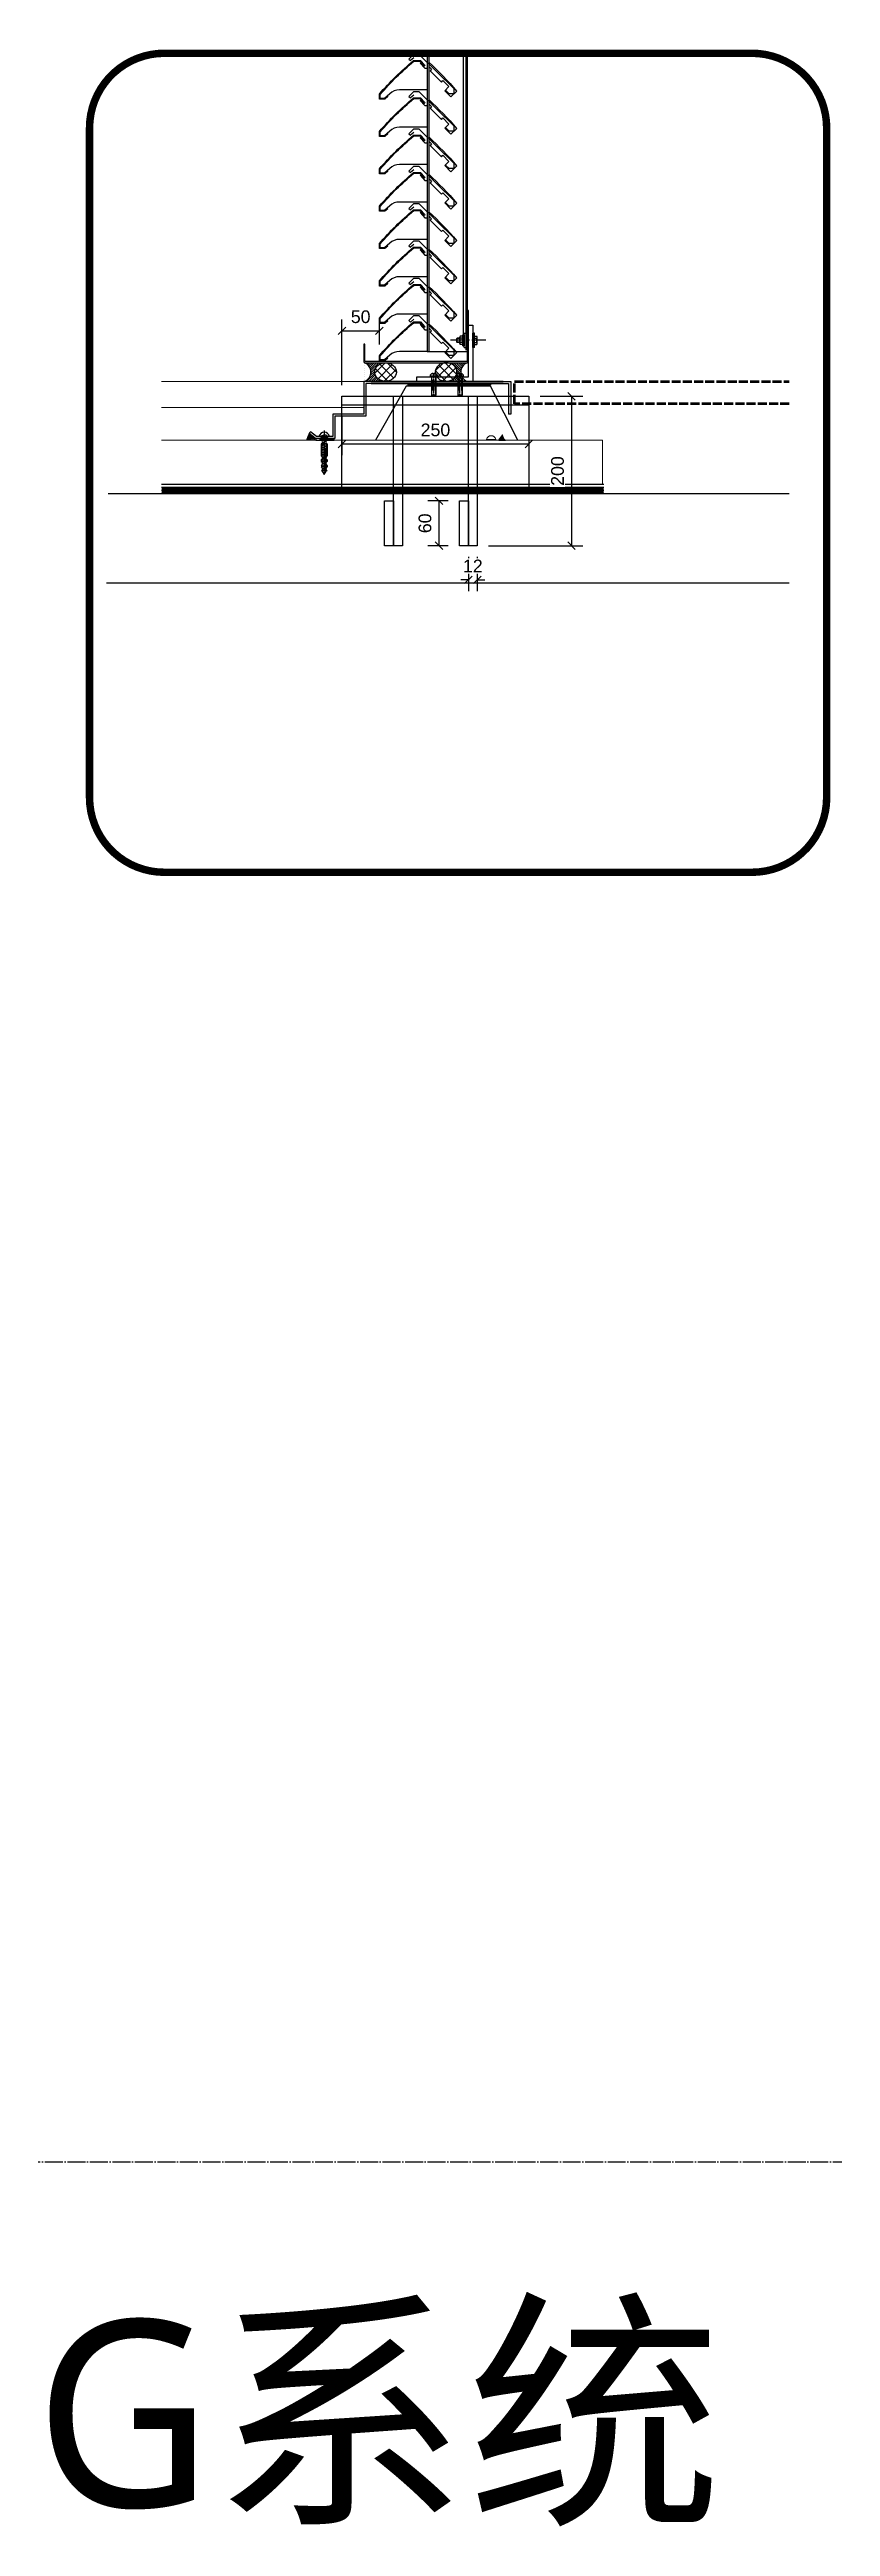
# Model space of a CAD drawing. Header units: millimetres. Extents: x 0 to 119933, y -45162 to 41221.
# Drawn here: x 46240 to 47284, y -488 to 2827 of the extents above; entities that cross this region are included whole.
import ezdxf

# ---------------------------------------------------------------- set-up
doc = ezdxf.new("R2010")
doc.units = ezdxf.units.MM
for name, pattern in [('ACAD_ISO02W100', [15, 12, -3]), ('ACAD_ISO04W100', [30, 24, -3, 0, -3]), ('CENTER', [2, 1.25, -0.25, 0.25, -0.25]), ('CENTER2', [28.575, 19.05, -3.175, 3.175, -3.175]), ('DASHED2', [9.525, 6.35, -3.175]), ('HIDDEN', [0.375, 0.25, -0.125]), ('HIDDENX2', [0.75, 0.5, -0.25]), ('LT-SOLID', [0])]:
    doc.linetypes.add(name, pattern=pattern)
doc.layers.get('DEFPOINTS').update_dxf_attribs({"color": 166})
for name, color, linetype in [('0BJECT', 7, 'Continuous'), ('5', 7, 'LT-SOLID'), ('A-Waterproof', 4, 'Continuous'), ('CEN', 3, 'ACAD_ISO04W100'), ('CW', 4, 'Continuous'), ('F-Insul', 8, 'Continuous'), ('F-Misc', 8, 'Continuous'), ('F-steel', 3, 'Continuous'), ('F_CNTR', 1, 'ACAD_ISO04W100'), ('F_CONC', 7, 'Continuous'), ('F_DASH', 8, 'ACAD_ISO02W100'), ('F_STEL', 3, 'Continuous'), ('GASK', 8, 'Continuous'), ('LOUVRE', 4, 'LT-SOLID'), ('POCHET', 8, 'Continuous'), ('TEXT', 7, 'Continuous'), ('中心线', 1, 'CENTER2'), ('虚线', 8, 'HIDDEN'), ('螺栓钉类', 241, 'Continuous')]:
    doc.layers.add(name, color=color, linetype=linetype)
for name, color, linetype, lineweight in [('1', 3, 'Continuous', 15), ('_EDO-CONCRETE-VIEW', 54, 'Continuous', 18), ('RFR-WATERPROOFING-HATCH', 250, 'Continuous', 5), ('RFR-WATERPROOFING-JOINT BACKING', 250, 'Continuous', 5), ('RFR-WATERPROOFING-SILICONE', 250, 'Continuous', 5)]:
    doc.layers.add(name, color=color, linetype=linetype, lineweight=lineweight)
doc.styles.add('Arial', font='arial.ttf')
doc.styles.get("Standard").update_dxf_attribs({"font": 'arial.ttf'})
doc.dimstyles.new('10x of Arup4', dxfattribs={"dimscale": 10, "dimtxt": 1.7, "dimasz": 1, "dimexe": 1.5, "dimexo": 1.5, "dimgap": 1, "dimtad": 1, "dimdec": 1, "dimdsep": 46, "dimtxsty": 'Arial', "dimblk": 'OBLIQUE', "dimcen": 0, "dimclrd": 1, "dimclre": 1, "dimclrt": 7, "dimadec": 0, "dimazin": 0, "dimtfac": 1, "dimtdec": 1, "dimtix": 1, "dimtofl": 0, "dimtmove": 2, "dimatfit": 3, "dimfxl": 5, "dimtfill": 1, "dimtolj": 1, "dimtzin": 0, "dimlwd": -1, "dimlwe": -1, "dimarcsym": 0})

msp = doc.modelspace()

# ---------------------------------------------------------------- texts
at = {"insert": (46220.02, -211.82), "char_height": 250, "attachment_point": 1}
msp.add_mtext_dynamic_manual_height_columns('{\\fMicrosoft YaHei|b0|i0|c134|p34;G系统}', width=1365.5746, gutter_width=1250, heights=[0], dxfattribs=at)

# ---------------------------------------------------------------- blocks, each defined once
blk = doc.blocks.new('2ulsh-blade')
at = {"layer": 'LOUVRE', "linetype": 'LT-SOLID'}
for p, q in [((-36.1, 1.6), (10.7, 47.6)), ((10.7, 47.6), (18.3, 47.5)), ((18.1, 43), (22.4, 39.4)), ((18.3, 47.5), (24.4, 41.4)), ((24.4, 41.4), (22.4, 39.4)), ((-36.1, -0.1), (-36.1, 1.6)), ((-29.1, 4.4), (-21, 12.5)), ((-23.5, -1.3), (-29.1, 4.4)), ((-19.1, 10.6), (-21, 12.5)), ((-3.9, 25.8), (-19.1, 10.6)), ((-5.8, 27.7), (-2, 31.5)), ((-5.8, 27.7), (-3.9, 25.8)), ((-31.6, -9.4), (-39.4, -1.6)), ((-36.1, -4.9), (-36.1, -0.1)), ((-28.8, -4.9), (-36.1, -4.9)), ((-23.5, -1.3), (-31.6, -9.4)), ((-24.8, -0.9), (-28.8, -4.9))]:
    blk.add_line(p, q, dxfattribs=at)
at = {"layer": 'LOUVRE', "color": 3}
for p, q in [((9, 39.5), (3.6, 33.6)), ((9.4, 38.5), (4.3, 32.9)), ((8.8, 36.3), (5.1, 32.2)), ((8.1, 37), (8.8, 36.3)), ((18.4, 39.5), (9, 39.5)), ((18, 38.5), (9.4, 38.5)), ((53.5, -8.2), (52.8, -8.9)), ((52.8, -8.9), (56.6, -12.4)), ((53.5, -8.2), (57, -11.4)), ((56.6, -12.4), (64, -12.4)), ((57, -11.4), (63, -11.4)), ((63, -11.4), (63, -6)), ((64, -12.4), (64, -5.6))]:
    blk.add_line(p, q, dxfattribs=at)
at = {"layer": 'LOUVRE'}
blk.add_lwpolyline([(18, 38.5), (9.4, 38.5), (8.1, 37), (9.3, 35.9), (3, 29), (0, 29), (0, 0), (37.2, 0, -0.188699), (50.1, -5), (57, -11.4), (63, -11.4), (63, -6)], format="xyb", dxfattribs=at)
at = {"layer": 'LOUVRE', "linetype": 'LT-SOLID'}
blk.add_arc((266.3, -259.6), 400, 132.1278, 139.8376, dxfattribs=at)
at = {"layer": 'LOUVRE', "color": 3}
for centre, radius, start, end in [((4.3, 32.9), 1, 138, 228), ((-239.9, -267.3), 400, 40.7827, 49.8574), ((-239.9, -267.3), 401, 40.7296, 49.9097), ((4.3, 32.9), 1, 228, 318)]:
    blk.add_arc(centre, radius, start, end, dxfattribs=at)
at = {"layer": 'LOUVRE'}
blk.add_arc((-239.9, -267.3), 400, 40.7827, 49.8574, dxfattribs=at)
blk = doc.blocks.new('*U294')
at = {"layer": 'GASK'}
blk.add_lwpolyline([(0, -2), (0, 0), (-24.6, 0), (-24.6, -2)], close=True, dxfattribs=at)
for points in [[(0, -2), (-24.6, 0)], [(-24.6, -2), (0, 0)]]:
    blk.add_lwpolyline(points, dxfattribs=at)
blk = doc.blocks.new('塑料胀栓1')
for p, q in [((6.8, 12), (11.3, 14.6)), ((11.2, 9.4), (6.8, 12)), ((11.7, 15.8), (11.7, 14.8)), ((11.7, 12.7), (11.7, 11.3)), ((11.7, 8.1), (11.7, 9.4))]:
    blk.add_line(p, q)
at = {"layer": '0BJECT'}
for p, q in [((42.6, 12.7), (11.7, 12.7)), ((42.6, 11.3), (11.7, 11.3)), ((19.1, 15.9), (17.1, 15.9)), ((19.1, 8.1), (17.1, 8.1)), ((26.5, 15.9), (24.5, 15.9)), ((26.5, 8), (24.5, 8)), ((48, 16), (31.9, 16)), ((48, 8), (31.9, 8)), ((42.6, 12.7), (42.6, 11.3)), ((48, 16), (48, 8))]:
    blk.add_line(p, q, dxfattribs=at)
for centre, start, end in [((14.4, 17.8), 215.6634, 325.2508), ((14.4, 6.2), 34.7492, 144.3366), ((21.8, 17.8), 215.6634, 325.2508), ((21.8, 6.1), 34.7492, 144.3366), ((29.2, 17.9), 215.6634, 325.2508), ((29.2, 6.1), 34.7492, 144.3366)]:
    blk.add_arc(centre, 3.31, start, end, dxfattribs=at)
at = {"layer": '1', "color": 2, "linetype": 'Continuous'}
for p, q in [((11.3, 14.6), (8.9, 10.5)), ((9, 10.4), (8.9, 10.5)), ((11.6, 14.8), (9, 10.4)), ((9.2, 10.4), (9, 10.4)), ((11.7, 14.8), (9.2, 10.4)), ((9.4, 10.5), (9.2, 10.4)), ((11.8, 14.6), (9.4, 10.5)), ((14.2, 14.6), (11.2, 9.4)), ((11.4, 9.3), (11.2, 9.4)), ((11.6, 14.8), (11.3, 14.6)), ((14.6, 14.8), (11.4, 9.3)), ((11.5, 9.3), (11.4, 9.3)), ((14.7, 14.8), (11.5, 9.3)), ((11.8, 9.4), (11.5, 9.3)), ((11.7, 14.8), (11.6, 14.8)), ((11.6, 14.6), (11.6, 14.6)), ((11.8, 14.6), (11.7, 14.8)), ((14.8, 14.6), (11.8, 9.4)), ((14.2, 14.6), (11.8, 14.6)), ((14.4, 9.4), (11.8, 9.4)), ((14.6, 14.8), (14.2, 14.6)), ((17.2, 14.6), (14.3, 9.6)), ((17.6, 14.8), (14.4, 9.3)), ((14.6, 9.3), (14.4, 9.4)), ((17.7, 14.8), (14.5, 9.3)), ((14.7, 14.8), (14.6, 14.8)), ((17.2, 14.6), (14.6, 14.6)), ((14.7, 9.3), (14.6, 9.3)), ((14.8, 14.6), (14.7, 14.8)), ((15, 9.4), (14.7, 9.3)), ((17.8, 14.6), (14.8, 9.4)), ((17.4, 9.4), (14.8, 9.4)), ((17.6, 14.8), (17.2, 14.6)), ((20.4, 14.6), (17.4, 9.4)), ((17.6, 9.3), (17.4, 9.4)), ((17.7, 14.8), (17.6, 14.8)), ((20.8, 14.8), (17.6, 9.3)), ((17.7, 9.3), (17.6, 9.3)), ((17.8, 14.6), (17.7, 14.8)), ((20.9, 14.8), (17.7, 9.3)), ((18, 9.4), (17.7, 9.3)), ((20.4, 14.6), (17.8, 14.6)), ((21, 14.6), (18, 9.4)), ((20.6, 9.4), (18, 9.4)), ((20.8, 14.8), (20.4, 14.6)), ((23.6, 14.6), (20.6, 9.4)), ((20.8, 9.3), (20.6, 9.4)), ((24, 14.8), (20.8, 9.3)), ((20.9, 14.8), (20.8, 14.8)), ((20.9, 9.3), (20.8, 9.3)), ((24.1, 14.8), (20.9, 9.3)), ((21, 14.6), (20.9, 14.8)), ((21.2, 9.4), (20.9, 9.3)), ((23.6, 14.6), (21, 14.6)), ((24.2, 14.6), (21.2, 9.4)), ((23.8, 9.4), (21.2, 9.4)), ((24, 14.8), (23.6, 14.6)), ((26.8, 14.6), (23.8, 9.4)), ((24, 9.3), (23.8, 9.4)), ((24.1, 14.8), (24, 14.8)), ((27.2, 14.8), (24, 9.3)), ((24.1, 9.3), (24, 9.3)), ((24.2, 14.6), (24.1, 14.8)), ((27.3, 14.8), (24.1, 9.3)), ((24.4, 9.4), (24.1, 9.3)), ((26.8, 14.6), (24.2, 14.6)), ((27.4, 14.6), (24.4, 9.4)), ((27, 9.4), (24.4, 9.4)), ((27.2, 14.8), (26.8, 14.6)), ((28.3, 11.7), (27, 9.4)), ((27.2, 9.3), (27, 9.4)), ((30, 14.6), (27.1, 9.6)), ((27.3, 14.8), (27.2, 14.8)), ((30.4, 14.8), (27.2, 9.3)), ((27.3, 9.3), (27.2, 9.3)), ((27.4, 14.6), (27.3, 14.8)), ((30.5, 14.8), (27.3, 9.3)), ((27.6, 9.4), (27.3, 9.3)), ((30, 14.6), (27.4, 14.6)), ((30.6, 14.6), (27.6, 9.4)), ((30.2, 9.4), (27.6, 9.4)), ((32.3, 14.6), (29.4, 9.6)), ((32.6, 14.8), (29.5, 9.3)), ((32.7, 14.8), (29.6, 9.3)), ((32.3, 14.6), (29.7, 14.6)), ((32.9, 14.6), (29.9, 9.4)), ((32.5, 9.4), (29.9, 9.4)), ((30.4, 14.8), (30, 14.6)), ((30.4, 9.3), (30.2, 9.4)), ((30.5, 14.8), (30.4, 14.8)), ((30.5, 9.3), (30.4, 9.3)), ((30.6, 14.6), (30.5, 14.8)), ((30.8, 9.4), (30.5, 9.3)), ((32.6, 14.8), (32.3, 14.6)), ((35.5, 14.6), (32.5, 9.4)), ((32.7, 9.3), (32.5, 9.4)), ((32.7, 14.8), (32.6, 14.8)), ((35.8, 14.8), (32.7, 9.3)), ((32.9, 14.6), (32.7, 14.8)), ((32.8, 9.3), (32.7, 9.3)), ((35.9, 14.8), (32.8, 9.3)), ((33.1, 9.4), (32.8, 9.3)), ((35.5, 14.6), (32.9, 14.6)), ((36.1, 14.6), (33.1, 9.4)), ((35.7, 9.4), (33.1, 9.4)), ((35.8, 14.8), (35.5, 14.6)), ((38.7, 14.6), (35.7, 9.4)), ((35.9, 9.3), (35.7, 9.4)), ((35.9, 14.8), (35.8, 14.8)), ((39, 14.8), (35.9, 9.3)), ((36.1, 14.6), (35.9, 14.8)), ((36, 9.3), (35.9, 9.3)), ((39.1, 14.8), (36, 9.3)), ((36.3, 9.4), (36, 9.3)), ((38.7, 14.6), (36.1, 14.6)), ((39.3, 14.6), (36.3, 9.4)), ((38.9, 9.4), (36.3, 9.4)), ((39, 14.8), (38.7, 14.6)), ((41.9, 14.6), (38.9, 9.4)), ((39.1, 9.3), (38.9, 9.4)), ((39.1, 14.8), (39, 14.8)), ((42.2, 14.8), (39.1, 9.3)), ((39.3, 14.6), (39.1, 14.8)), ((39.2, 9.3), (39.1, 9.3)), ((42.3, 14.8), (39.2, 9.3)), ((39.5, 9.4), (39.2, 9.3)), ((41.9, 14.6), (39.3, 14.6)), ((42.5, 14.6), (39.5, 9.4)), ((42.1, 9.4), (39.5, 9.4)), ((42.2, 14.8), (41.9, 14.6)), ((43.4, 11.7), (42.1, 9.4)), ((42.3, 9.3), (42.1, 9.4)), ((42.3, 14.8), (42.2, 14.8)), ((45.1, 14.6), (42.2, 9.6)), ((45.4, 14.8), (42.3, 9.3)), ((42.5, 14.6), (42.3, 14.8)), ((42.4, 9.3), (42.3, 9.3)), ((45.5, 14.8), (42.4, 9.3)), ((42.7, 9.4), (42.4, 9.3)), ((45.1, 14.6), (42.5, 14.6)), ((45.7, 14.6), (42.7, 9.4)), ((45.3, 9.4), (42.7, 9.4)), ((45.4, 14.8), (45.1, 14.6)), ((48.3, 14.6), (45.3, 9.4)), ((45.5, 9.3), (45.3, 9.4)), ((45.5, 14.8), (45.4, 14.8)), ((45.7, 14.6), (45.5, 14.8)), ((48.6, 14.8), (45.5, 9.3)), ((45.6, 9.3), (45.5, 9.3)), ((48.7, 14.8), (45.6, 9.3)), ((45.9, 9.4), (45.6, 9.3)), ((48.3, 14.6), (45.7, 14.6)), ((48.9, 14.6), (45.9, 9.4)), ((48.5, 9.4), (45.9, 9.4)), ((48.6, 14.8), (48.3, 14.6)), ((51.5, 14.6), (48.5, 9.4)), ((48.7, 9.3), (48.5, 9.4)), ((48.7, 14.8), (48.6, 14.8)), ((48.9, 14.6), (48.7, 14.8)), ((51.8, 14.8), (48.7, 9.3)), ((48.8, 9.3), (48.7, 9.3)), ((51.9, 14.8), (48.8, 9.3)), ((49.1, 9.4), (48.8, 9.3)), ((51.5, 14.6), (48.9, 14.6)), ((52.1, 14.6), (49.1, 9.4)), ((51.7, 9.4), (49.1, 9.4)), ((51.8, 14.8), (51.5, 14.6)), ((54.7, 14.6), (51.7, 9.4)), ((51.9, 9.3), (51.7, 9.4)), ((51.9, 14.8), (51.8, 14.8)), ((52.1, 14.6), (51.9, 14.8)), ((55, 14.8), (51.9, 9.3)), ((52, 9.3), (51.9, 9.3)), ((55.1, 14.8), (52, 9.3)), ((52.3, 9.4), (52, 9.3)), ((54.7, 14.6), (52.1, 14.6)), ((55.3, 14.6), (52.3, 9.4)), ((54.9, 9.4), (52.3, 9.4)), ((55, 14.8), (54.7, 14.6)), ((56.2, 11.7), (54.9, 9.4)), ((55.1, 9.3), (54.9, 9.4)), ((55.1, 14.8), (55, 14.8)), ((55.3, 14.6), (55.1, 14.8)), ((56.5, 11.9), (55.1, 9.3)), ((55.2, 9.3), (55.1, 9.3)), ((56.6, 11.9), (55.2, 9.3)), ((55.5, 9.4), (55.2, 9.3)), ((56.8, 14.6), (55.3, 14.6)), ((56.7, 11.7), (55.5, 9.4)), ((56.8, 9.4), (55.5, 9.4)), ((56.5, 11.9), (56.2, 11.7)), ((56.6, 11.9), (56.5, 11.9)), ((56.7, 11.7), (56.6, 11.9)), ((56.9, 14.7), (56.9, 9.3))]:
    blk.add_line(p, q, dxfattribs=at)
at = {"layer": '1', "linetype": 'Continuous'}
for p, q in [((57, 16.6), (57, 15.5)), ((57, 16.6), (57.4, 16.6)), ((57, 15.5), (57, 8.5)), ((57, 8.5), (57, 7.3)), ((57, 7.3), (57.4, 7.3)), ((59.9, 12.7), (58.7, 12.7)), ((58.7, 12.7), (58.7, 11.2)), ((59.9, 11.2), (58.7, 11.2))]:
    blk.add_line(p, q, dxfattribs=at)
at = {"layer": '1', "color": 2, "linetype": 'Continuous'}
for centre, start, end in [((56.8, 14.8), 270, 0), ((56.8, 9.2), 0, 90)]:
    blk.add_arc(centre, 0.2, start, end, dxfattribs=at)
at = {"layer": '1', "linetype": 'Continuous'}
for centre, radius, start, end in [((56.3, 13.2), 3.64, 352.7136, 72.3215), ((55.9, 11), 4.04, 292.3465, 2.6185)]:
    blk.add_arc(centre, radius, start, end, dxfattribs=at)
at = {"layer": 'CEN'}
blk.add_line((66, 12), (6.8, 12), dxfattribs=at)
blk = doc.blocks.new('*U295')
at = {"layer": 'GASK'}
blk.add_lwpolyline([(0, -2), (0, 0), (-109.9, 0), (-109.9, -2)], close=True, dxfattribs=at)
for points in [[(0, -2), (-109.9, 0)], [(-109.9, -2), (0, 0)]]:
    blk.add_lwpolyline(points, dxfattribs=at)
blk = doc.blocks.new('*U292')
at = {"layer": '中心线', "color": 1, "linetype": 'CENTER', "ltscale": 2.357948}
blk.add_line((0, 25.9), (0, -5), dxfattribs=at)
at = {"layer": '虚线', "linetype": 'HIDDEN', "ltscale": 0.5}
for p, q in [((-1.9, 0), (-1.9, 25)), ((1.9, 0), (1.9, 25))]:
    blk.add_line(p, q, dxfattribs=at)
at = {"layer": '螺栓钉类', "color": 241, "linetype": 'Continuous'}
for p, q in [((-2.4, 25), (-3, 24.4)), ((3, 24.4), (-3, 24.4)), ((-3, 0), (-3, 24.4)), ((2.4, 25), (-2.4, 25)), ((-0.9, -1), (0.5, 0)), ((0.2, -1), (1.7, 0)), ((2.4, 25), (3, 24.4)), ((3, 0), (3, 24.4))]:
    blk.add_line(p, q, dxfattribs=at)
blk.add_lwpolyline([(4.4, 0), (4.4, -1), (-4.4, -1), (-4.4, 0)], close=True, dxfattribs=at)
blk.add_lwpolyline([(-4.8, -1), (4.8, -1), (4.8, -2.3, -0.207256), (0.7, -4.7), (0.7, -3.4), (-0.7, -3.4), (-0.7, -4.7, -0.207256), (-4.8, -2.3)], format="xyb", close=True, dxfattribs=at)
blk = doc.blocks.new('*U293')
at = {"layer": '中心线', "color": 1, "linetype": 'CENTER', "ltscale": 2.357948}
blk.add_line((0, 25.9), (0, -5), dxfattribs=at)
at = {"layer": '虚线', "linetype": 'HIDDEN', "ltscale": 0.5}
for p, q in [((-1.9, 0), (-1.9, 25)), ((1.9, 0), (1.9, 25))]:
    blk.add_line(p, q, dxfattribs=at)
at = {"layer": '螺栓钉类', "color": 241, "linetype": 'Continuous'}
for p, q in [((-2.4, 25), (-3, 24.4)), ((3, 24.4), (-3, 24.4)), ((-3, 0), (-3, 24.4)), ((2.4, 25), (-2.4, 25)), ((-0.9, -1), (0.5, 0)), ((0.2, -1), (1.7, 0)), ((2.4, 25), (3, 24.4)), ((3, 0), (3, 24.4))]:
    blk.add_line(p, q, dxfattribs=at)
blk.add_lwpolyline([(4.4, 0), (4.4, -1), (-4.4, -1), (-4.4, 0)], close=True, dxfattribs=at)
blk.add_lwpolyline([(-4.8, -1), (4.8, -1), (4.8, -2.3, -0.207256), (0.7, -4.7), (0.7, -3.4), (-0.7, -3.4), (-0.7, -4.7, -0.207256), (-4.8, -2.3)], format="xyb", close=True, dxfattribs=at)
blk = doc.blocks.new('_OBLIQUE')
at = {"color": 0, "linetype": 'ByBlock'}
blk.add_line((-0.5, -0.5), (0.5, 0.5), dxfattribs=at)
blk = doc.blocks.new('*D167')
at = {"color": 1, "linetype": 'Continuous', "transparency": 16777216}
for p, q in [((-125, -27), (-125, -78.8)), ((125, -27), (125, -78.8)), ((-125, -63.8), (125, -63.8))]:
    blk.add_line(p, q, dxfattribs=at)
at = {"layer": 'DEFPOINTS', "color": 0, "transparency": 16777216}
for p in [(-125, -12, 0), (125, -12, 0), (125, -63.8)]:
    blk.add_point(p, dxfattribs=at)
at = {"color": 1, "transparency": 16777216, "xscale": 10, "yscale": 10, "zscale": 10, "rotation": 180}
blk.add_blockref('_OBLIQUE', (-125, -63.8), dxfattribs=at)
at = {"color": 1, "transparency": 16777216, "xscale": 10, "yscale": 10, "zscale": 10}
blk.add_blockref('_OBLIQUE', (125, -63.8), dxfattribs=at)
at = {"color": 7, "transparency": 16777216, "insert": (0, -45.1), "char_height": 17, "attachment_point": 5, "style": 'Arial', "bg_fill": 3, "box_fill_scale": 1.1, "bg_fill_color": 256, "bg_fill_true_color": 13158600, "bg_fill_transparency": 0}
blk.add_mtext('\\A1;250', dxfattribs=at)
blk = doc.blocks.new('*D168')
at = {"color": 1, "linetype": 'Continuous', "transparency": 16777216}
for p, q in [((140, 0), (197, 0)), ((182, 0), (182, -200)), ((71, -200), (197, -200))]:
    blk.add_line(p, q, dxfattribs=at)
at = {"layer": 'DEFPOINTS', "color": 0, "transparency": 16777216}
for p in [(125, 0, 0), (56, -200, 0), (182, -200)]:
    blk.add_point(p, dxfattribs=at)
at = {"color": 1, "transparency": 16777216, "xscale": 10, "yscale": 10, "zscale": 10}
for p, rotation in [((182, 0), 90), ((182, -200), 270)]:
    blk.add_blockref('_OBLIQUE', p, dxfattribs=dict(at, rotation=rotation))
at = {"color": 7, "transparency": 16777216, "insert": (163.3, -100), "char_height": 17, "attachment_point": 5, "rotation": 90, "style": 'Arial', "bg_fill": 3, "box_fill_scale": 1.1, "bg_fill_color": 256, "bg_fill_true_color": 13158600, "bg_fill_transparency": 0}
blk.add_mtext('\\A1;200', dxfattribs=at)
blk = doc.blocks.new('*D169')
at = {"color": 1, "linetype": 'Continuous', "transparency": 16777216}
for p, q in [((17, -140), (-10.3, -140)), ((4.7, -140), (4.7, -200)), ((17, -200), (-10.3, -200))]:
    blk.add_line(p, q, dxfattribs=at)
at = {"layer": 'DEFPOINTS', "color": 0, "transparency": 16777216}
for p in [(32, -140, 0), (32, -200, 0)]:
    blk.add_point(p, dxfattribs=at)
at = {"color": 1, "transparency": 16777216, "xscale": 10, "yscale": 10, "zscale": 10}
for p, rotation in [((4.7, -140), 90), ((4.7, -200), 270)]:
    blk.add_blockref('_OBLIQUE', p, dxfattribs=dict(at, rotation=rotation))
at = {"color": 7, "transparency": 16777216, "insert": (-13.9, -170), "char_height": 17, "attachment_point": 5, "rotation": 90, "style": 'Arial', "bg_fill": 3, "box_fill_scale": 1.1, "bg_fill_color": 256, "bg_fill_true_color": 13158600, "bg_fill_transparency": 0}
blk.add_mtext('\\A1;60', dxfattribs=at)
at = {"layer": 'DEFPOINTS', "color": 0, "transparency": 16777216}
blk.add_point((4.7, -200), dxfattribs=at)
blk = doc.blocks.new('*D170')
at = {"color": 1, "linetype": 'Continuous', "transparency": 16777216}
for p, q in [((44, -215), (44, -260.6)), ((56, -215), (56, -260.6)), ((44, -245.6), (34, -245.6)), ((56, -245.6), (66, -245.6))]:
    blk.add_line(p, q, dxfattribs=at)
at = {"layer": 'DEFPOINTS', "color": 0, "transparency": 16777216}
for p in [(44, -200, 0), (56, -200, 0)]:
    blk.add_point(p, dxfattribs=at)
at = {"color": 1, "transparency": 16777216, "xscale": 10, "yscale": 10, "zscale": 10}
blk.add_blockref('_OBLIQUE', (44, -245.6), dxfattribs=at)
at = {"color": 1, "transparency": 16777216, "xscale": 10, "yscale": 10, "zscale": 10, "rotation": 180}
blk.add_blockref('_OBLIQUE', (56, -245.6), dxfattribs=at)
at = {"color": 7, "transparency": 16777216, "insert": (50, -227.1), "char_height": 17, "attachment_point": 5, "style": 'Arial', "bg_fill": 3, "box_fill_scale": 1.1, "bg_fill_color": 256, "bg_fill_true_color": 13158600, "bg_fill_transparency": 0}
blk.add_mtext('\\A1;12', dxfattribs=at)
at = {"layer": 'DEFPOINTS', "color": 0, "transparency": 16777216}
blk.add_point((56, -245.6), dxfattribs=at)
blk = doc.blocks.new('*U276')
at = {"layer": 'RFR-WATERPROOFING-HATCH'}
h = blk.add_hatch(dxfattribs=at)
h.set_pattern_fill('DOTS', color=256, scale=0.4, style=0)
edge = h.paths.add_edge_path()
edge.add_arc((-13, 1.8), 13.1, 313.0206, 351.9631, ccw=False)
edge.add_line((-4, -7.8), (0.7, -7.8))
edge.add_arc((0.9, -7.4), 0.417, 170.0658, 242.4918, ccw=False)
edge.add_arc((6.7, -8.4), 6.24, 134.9179, 170.0658, ccw=False)
edge.add_arc((2.5, -4.3), 0.417, 62.4918, 134.9179, ccw=False)
edge.add_line((2.7, -3.9), (0, 0))
at = {"layer": 'RFR-WATERPROOFING-JOINT BACKING'}
h = blk.add_hatch(dxfattribs=at)
h.set_pattern_fill('ANSI37', color=256, scale=0.4, style=0)
edge = h.paths.add_edge_path()
edge.add_arc((2.7, -7), 2.01, -19.1629, 9.0923, ccw=False)
edge.add_arc((4.5, -7.7), 0.0995, 270, 340.8371, ccw=False)
edge.add_line((4.5, -7.8), (0.7, -7.8))
edge.add_arc((0.9, -7.4), 0.417, 170.0658, 242.4918, ccw=False)
edge.add_arc((6.7, -8.4), 6.24, 134.9179, 170.0658, ccw=False)
edge.add_arc((2.5, -4.3), 0.417, 62.4918, 134.9179, ccw=False)
edge.add_line((2.7, -3.9), (4.7, -6.7))
edge.add_arc((4.6, -6.7), 0.0995, 9.0923, 34.9837, ccw=False)
at = {"color": 0, "linetype": 'ByBlock', "lineweight": -2}
for points in [[(0, 0, -0.171573), (-4, -7.8), (0.7, -7.8, -0.326976), (0.5, -7.3, -0.154575), (2.3, -4, -0.326976), (2.7, -3.9)], [(4.7, -6.7, -0.123915), (4.6, -7.7, -0.319319), (4.5, -7.8), (0.7, -7.8, -0.326976), (0.5, -7.3, -0.154575), (2.3, -4, -0.326976), (2.7, -3.9), (4.7, -6.7, -0.113455)]]:
    blk.add_lwpolyline(points, format="xyb", close=True, dxfattribs=at)
blk = doc.blocks.new('*D401')
at = {"color": 1, "linetype": 'Continuous', "transparency": 16777216}
for p, q in [((46630.8, 2378), (46630.8, 2465.7)), ((46680.8, 2432.4), (46680.8, 2465.7)), ((46630.8, 2450.7), (46680.8, 2450.7))]:
    blk.add_line(p, q, dxfattribs=at)
at = {"layer": 'DEFPOINTS', "color": 0, "transparency": 16777216}
for p in [(46680.8, 2417.4, 0), (46630.8, 2363, 0)]:
    blk.add_point(p, dxfattribs=at)
at = {"color": 1, "transparency": 16777216, "xscale": 10, "yscale": 10, "zscale": 10, "rotation": 180}
blk.add_blockref('_OBLIQUE', (46630.8, 2450.7), dxfattribs=at)
at = {"color": 1, "transparency": 16777216, "xscale": 10, "yscale": 10, "zscale": 10}
blk.add_blockref('_OBLIQUE', (46680.8, 2450.7), dxfattribs=at)
at = {"color": 7, "transparency": 16777216, "insert": (46655.8, 2469.4), "char_height": 17, "attachment_point": 5, "style": 'Arial', "bg_fill": 3, "box_fill_scale": 1.1, "bg_fill_color": 256, "bg_fill_true_color": 13158600, "bg_fill_transparency": 0}
blk.add_mtext('\\A1;50', dxfattribs=at)
at = {"layer": 'DEFPOINTS', "color": 0, "transparency": 16777216}
blk.add_point((46680.8, 2450.7), dxfattribs=at)
blk = doc.blocks.new('A$C29073de8')
for points in [[(-125, 0), (125, 0), (125, -12), (-125, -12)], [(-56, 0), (-44, 0), (-44, -200), (-56, -200)], [(44, 0), (56, 0), (56, -200), (44, -200)], [(-68, -140), (-56, -140), (-56, -200), (-68, -200)], [(32, -140), (44, -140), (44, -200), (32, -200)]]:
    blk.add_lwpolyline(points, close=True)
dim = blk.add_linear_dim(base=(125, -63.79, -0.03), p1=(-125, -12), p2=(125, -12), dimstyle='10x of Arup4', override={"dimarcsym": 1})
dim.commit()
dim.dimension.update_dxf_attribs({"geometry": '*D167', "text_midpoint": (0, -45.11, -0.03)})
dim = blk.add_linear_dim(base=(4.75, -200, -0.03), p1=(32, -140), p2=(32, -200), angle=90, dimstyle='10x of Arup4', override={"dimarcsym": 1})
dim.commit()
dim.dimension.update_dxf_attribs({"geometry": '*D169', "text_midpoint": (-13.93, -170, -0.03)})
dim = blk.add_linear_dim(base=(181.96, -200, -0.03), p1=(125, 0), p2=(56, -200), angle=90, dimstyle='10x of Arup4', override={"dimarcsym": 1})
dim.commit()
dim.dimension.update_dxf_attribs({"geometry": '*D168', "text_midpoint": (163.29, -100, -0.03)})
dim = blk.add_linear_dim(base=(56, -245.59, -0.03), p1=(44, -200), p2=(56, -200), dimstyle='10x of Arup4', override={"dimarcsym": 1})
dim.commit()
dim.dimension.update_dxf_attribs({"geometry": '*D170', "text_midpoint": (50, -227.05, -0.03)})
blk = doc.blocks.new('A$C7297671b')
at = {"layer": 'F_CONC', "color": 5}
blk.add_line((797.2, -360, 0), (-89.6, -360, 0), dxfattribs=at)
at = {"layer": 'F_CONC', "color": 5, "elevation": -0.9}
blk.add_lwpolyline([(-87.4, -240), (225, -240), (225, -110), (475, -110), (475, -240), (799.4, -240)], dxfattribs=at)
at = {"layer": 'F_STEL'}
blk.add_blockref('A$C29073de8', (350, -110, -0.9), dxfattribs=at)

# ---------------------------------------------------------------- hatches: boundary and pattern name
h = msp.add_hatch()
h.set_pattern_fill('ANSI31', color=1, scale=16.666667, angle=-90, style=0)
h.set_pattern_definition([(225, (44338.7657, 2462.1139), (-1.4731391, 1.4731391), [])])
edge = h.paths.add_edge_path()
edge.add_ellipse((46689.13, 2395.47), major_axis=(14.52, 0), ratio=0.8606991, start_angle=90, end_angle=270, ccw=False)
edge.add_line((46689.13, 2407.97), (46660.8, 2407.97))
edge.add_arc((46656.13, 2395.47), 13.34, -69.55228, 69.55228, ccw=False)
edge.add_line((46660.8, 2382.97), (46689.13, 2382.97))
h = msp.add_hatch()
h.set_pattern_fill('ANSI37', color=1, scale=66.666667, angle=-90, style=0)
h.set_pattern_definition([(225, (44338.766, 2462.114), (-5.892557, 5.892557), []), (135, (44338.766, 2462.114), (5.892557, 5.892557), [])])
edge = h.paths.add_edge_path()
edge.add_ellipse((46689.13, 2395.47), major_axis=(14.52, 0), ratio=0.8606991, start_angle=0, end_angle=360)
h = msp.add_hatch()
h.set_pattern_fill('ANSI37', color=1, scale=66.666667, angle=-90, style=0)
h.set_pattern_definition([(315, (48364.485, 2462.114), (5.892557, 5.892557), []), (45, (48364.485, 2462.114), (-5.892557, 5.892557), [])])
edge = h.paths.add_edge_path()
edge.add_ellipse((46769.94, 2395.47), major_axis=(-14.52, 0), ratio=0.8606991, start_angle=0, end_angle=360, ccw=False)
h = msp.add_hatch()
h.set_pattern_fill('ANSI31', color=1, scale=16.666667, angle=-90, style=0)
h.set_pattern_definition([(315, (48364.4846, 2462.1139), (1.473139, 1.473139), [])])
edge = h.paths.add_edge_path()
edge.add_ellipse((46769.94, 2395.47), major_axis=(-14.52, 0), ratio=0.8606991, start_angle=90, end_angle=270)
edge.add_line((46769.94, 2407.97), (46798.27, 2407.97))
edge.add_arc((46802.93, 2395.47), 13.34, 470.44772, 609.55228)
edge.add_line((46798.27, 2382.97), (46769.94, 2382.97))
at = {"layer": 'F-Insul', "ltscale": 250}
h = msp.add_hatch(dxfattribs=at)
h.set_pattern_fill('ANSI37', color=256, scale=10, angle=360, style=0)
h.set_pattern_definition([(135, (95307.8171, 56290.9233), (0.883883476, 0.883883476), []), (45, (95307.8171, 56290.9233), (0.883883476, -0.883883476), [])])
edge = h.paths.add_edge_path()
edge.add_line((46595.88, 2306.87), (46587.4, 2313.88))
edge.add_arc((46513.92, 2347.77), 80.92, -27.09308, -24.76389, ccw=False)
edge.add_line((46585.96, 2310.92), (46595.88, 2306.87))
edge = h.paths.add_edge_path()
edge.add_line((46595.94, 2305.49), (46595.88, 2306.87))
edge.add_line((46595.88, 2306.87), (46585.96, 2310.92))
edge.add_arc((46619.77, 2294.46), 37.6, -205.95759, -196.74156)
edge.add_line((46583.76, 2305.29), (46595.94, 2305.49))

# ---------------------------------------------------------------- linework, layer by layer
at = {"color": 1, "linetype": 'HIDDENX2'}
msp.add_line((46792.73, 2820.55, 0), (46792.73, 2445.66, 0), dxfattribs=at)
at = {"color": 1}
for centre, start, end in [((46656.13, 2395.47, 0), 290.44772, 69.55228), ((46802.93, 2395.47, 0), 110.44772, 249.55228)]:
    msp.add_arc(centre, 13.34, start, end, dxfattribs=at)
msp.add_ellipse((46689.13, 2395.47, 0), major_axis=(14.52, 0), ratio=0.8606991, dxfattribs=at)
at = {"color": 1, "extrusion": (0, 0, -1)}
msp.add_ellipse((46769.94, 2395.47, 0), major_axis=(-14.52, 0), ratio=0.8606991, dxfattribs=at)
at = {"layer": '5', "color": 7, "linetype": 'CENTER2'}
msp.add_line((46823.34, 2437.93, 0), (46774.62, 2437.93, 0), dxfattribs=at)
at = {"layer": '5'}
for p, q in [((46785.02, 2440.93, 0), (46784.52, 2440.43, 0)), ((46788.45, 2440.43, 0), (46784.52, 2440.43, 0)), ((46784.52, 2435.43, 0), (46784.52, 2440.43, 0)), ((46785.02, 2434.93, 0), (46784.52, 2435.43, 0)), ((46788.45, 2435.43, 0), (46784.52, 2435.43, 0)), ((46788.45, 2440.93, 0), (46785.02, 2440.93, 0)), ((46785.02, 2434.93, 0), (46785.02, 2440.93, 0)), ((46788.45, 2434.93, 0), (46785.02, 2434.93, 0)), ((46788.45, 2433.77, 0), (46788.45, 2442.09, 0)), ((46791.93, 2443.43, 0), (46788.8, 2443.43, 0)), ((46791.93, 2440.74, 0), (46788.8, 2440.74, 0)), ((46791.93, 2435.12, 0), (46788.8, 2435.12, 0)), ((46791.93, 2432.43, 0), (46788.8, 2432.43, 0)), ((46792.27, 2445.41, 0), (46794.27, 2445.41, 0)), ((46792.27, 2433.77, 0), (46792.27, 2442.09, 0)), ((46792.27, 2430.45, 0), (46794.27, 2430.45, 0)), ((46794.27, 2447.47, 0), (46796.27, 2447.47, 0)), ((46794.27, 2428.39, 0), (46796.27, 2428.39, 0)), ((46807.87, 2443.43, 0), (46811, 2443.43, 0)), ((46807.87, 2440.74, 0), (46811, 2440.74, 0)), ((46807.87, 2435.12, 0), (46811, 2435.12, 0)), ((46807.87, 2432.43, 0), (46811, 2432.43, 0)), ((46811.35, 2433.77, 0), (46811.35, 2442.09, 0))]:
    msp.add_line(p, q, dxfattribs=at)
at = {"layer": '5', "color": 7, "linetype": 'LT-SOLID'}
for p, q in [((46792.27, 2430.45, 0), (46792.27, 2445.41, 0)), ((46794.27, 2428.39, 0), (46794.27, 2447.47, 0)), ((46794.27, 2445.41, 0), (46794.27, 2430.45, 0)), ((46796.27, 2447.47, 0), (46796.27, 2428.39, 0)), ((46805.87, 2428.39, 0), (46805.87, 2447.47, 0)), ((46807.87, 2447.47, 0), (46805.87, 2447.47, 0)), ((46807.87, 2428.39, 0), (46805.87, 2428.39, 0)), ((46807.87, 2428.39, 0), (46807.87, 2447.47, 0))]:
    msp.add_line(p, q, dxfattribs=at)
at = {"layer": '5'}
for centre, radius, start, end in [((46791.23, 2442.09, 0), 2.78, 151.04206, 208.95795), ((46800.03, 2437.93, 0), 11.57, 165.93338, 194.06662), ((46791.23, 2433.77, 0), 2.78, 151.04205, 208.95794), ((46789.5, 2442.09, 0), 2.78, 331.04205, 28.95794), ((46780.7, 2437.93, 0), 11.57, 345.93338, 14.06662), ((46789.5, 2433.77, 0), 2.78, 331.04206, 28.95795), ((46808.57, 2442.09, 0), 2.78, 331.04205, 28.95794), ((46799.77, 2437.93, 0), 11.57, 345.93338, 14.06662), ((46808.57, 2433.77, 0), 2.78, 331.04206, 28.95795)]:
    msp.add_arc(centre, radius, start, end, dxfattribs=at)
at = {"layer": '_EDO-CONCRETE-VIEW'}
for points in [[(46389.52, 2347.96), (46659.87, 2347.96), (46659.87, 2382.96), (46389.52, 2382.96)], [(46389.52, 2304.32), (46979.06, 2304.32), (46979.06, 2244.97), (46389.52, 2244.97)]]:
    msp.add_lwpolyline(points, dxfattribs=at)
at = {"layer": 'A-Waterproof', "color": 252}
msp.add_line((46980.74, 2232.97, 0), (46389.52, 2232.97, 0), dxfattribs=at)
at = {"layer": 'A-Waterproof', "color": 4, "linetype": 'DASHED2', "ltscale": 100, "const_width": 4, "elevation": 0}
for points in [[(46980.74, 2238.97), (46389.52, 2238.97)], [(46980.74, 2234.97), (46389.52, 2234.97)]]:
    msp.add_lwpolyline(points, dxfattribs=at)
at = {"layer": 'A-Waterproof', "color": 252, "elevation": 0}
for points in [[(46980.74, 2244.97), (46389.52, 2244.97)], [(46980.74, 2240.97), (46389.52, 2240.97)], [(46980.74, 2236.97), (46389.52, 2236.97)]]:
    msp.add_lwpolyline(points, dxfattribs=at)
at = {"layer": 'CW'}
for p, q in [((46856.44, 2338.93, 0), (46853.44, 2338.93, 0)), ((46588.64, 2315.5, 0), (46587.41, 2313.92, 0))]:
    msp.add_line(p, q, dxfattribs=at)
at = {"layer": 'CW', "elevation": -0.27}
for points in [[(46846.28, 2379.97), (46662.87, 2379.96), (46662.87, 2336.17), (46621.47, 2336.17), (46621.47, 2306.32), (46595.55, 2306.32), (46586.8, 2313.13)], [(46846.28, 2382.97), (46659.87, 2382.96), (46659.87, 2339.17), (46618.47, 2339.17), (46618.47, 2309.32), (46596.58, 2309.32), (46588.64, 2315.5)], [(46670.04, 2382.96), (46856.44, 2382.95), (46856.44, 2338.92)], [(46670.04, 2379.96), (46853.44, 2379.95), (46853.44, 2338.92)]]:
    msp.add_lwpolyline(points, dxfattribs=at)
at = {"layer": 'F-Insul', "ltscale": 250}
for centre, radius, start, end in [((46621.92, 2294.96), 39.37, 151.21568, 164.74966), ((46607.11, 2307.59, 0), 7.29, 13.70373, 166.28998)]:
    msp.add_arc(centre, radius, start, end, dxfattribs=at)
at = {"layer": 'F-steel'}
msp.add_lwpolyline([(46865.81, 2304.32), (46829.4, 2376.64), (46716.72, 2376.64), (46675.43, 2304.32)], dxfattribs=at)
at = {"layer": 'F_CNTR'}
msp.add_line((0, 0), (100188.66, 0), dxfattribs=at)
at = {"layer": 'F_CONC', "color": 5, "elevation": 0}
for points in [[(46389.52, 2232.98), (47228.84, 2232.98)], [(47228.84, 2112.98), (46389.52, 2112.98)]]:
    msp.add_lwpolyline(points, dxfattribs=at)
at = {"layer": 'F_DASH', "lineweight": 50}
msp.add_lwpolyline([(47228.84, 2352.96), (46861.64, 2352.96), (46861.64, 2382.96), (47228.84, 2382.96)], dxfattribs=at)
at = {"layer": 'LOUVRE', "linetype": 'LT-SOLID'}
for p, q in [((46744.77, 2820.55, 0), (46744.77, 2422.79, 0)), ((46746.77, 2820.55, 0), (46746.77, 2422.79, 0)), ((46796.27, 2820.55, 0), (46796.27, 2424.57, 0)), ((46798.27, 2820.55, 0), (46798.27, 2424.57, 0)), ((46744.77, 2422.79, 0), (46798.27, 2422.79, 0))]:
    msp.add_line(p, q, dxfattribs=at)
at = {"layer": 'LOUVRE', "color": 6, "elevation": 0}
msp.add_lwpolyline([(46659.87, 2432.97), (46659.87, 2409.57, 0.4142136), (46661.47, 2407.97), (46798.27, 2407.97, 0.4142136), (46799.87, 2409.57), (46799.87, 2477.97), (46798.27, 2477.97), (46798.27, 2410.37, -0.4142136), (46797.47, 2409.57), (46662.27, 2409.57, -0.4142136), (46661.47, 2410.37), (46661.47, 2432.97)], format="xyb", close=True, dxfattribs=at)
at = {"layer": 'RFR-WATERPROOFING-HATCH', "elevation": 0}
msp.add_lwpolyline([(46836.48, 2305.35), (46824.04, 2305.35, -0.79278)], format="xyb", close=True, dxfattribs=at)
at = {"layer": 'TEXT', "color": 3, "elevation": 0}
msp.add_lwpolyline([(46730.87, 2388.97), (46799.87, 2388.97), (46799.87, 2457.97), (46805.87, 2457.97), (46805.87, 2382.97), (46730.87, 2382.97), (46730.87, 2388.97)], dxfattribs=at)

# ---------------------------------------------------------------- block references
at = {"layer": 'F-Misc', "xscale": -1}
msp.add_blockref('*U295', (46719.36, 2379.96, -0.27), dxfattribs=at)
at = {"layer": 'F-Misc'}
msp.add_blockref('*U294', (46620.31, 2306.32), dxfattribs=at)
at = {"layer": 'POCHET', "ltscale": 250, "xscale": -1, "rotation": 270}
msp.add_blockref('塑料胀栓1', (46595.12, 2251.36, 0), dxfattribs=at)
at = {"layer": 'RFR-WATERPROOFING-SILICONE', "xscale": -1}
msp.add_blockref('*U276', (46845.34, 2311.62, 0), dxfattribs=at)
at = {"layer": 'TEXT', "xscale": -1}
for p in [(46744.77, 2773.01, 0), (46744.77, 2723.01, 0), (46744.77, 2673.01, 0), (46744.77, 2623.01, 0), (46744.77, 2573.01, 0), (46744.77, 2523.01, 0), (46744.77, 2473.01, 0), (46744.77, 2423.01, 0)]:
    msp.add_blockref('2ulsh-blade', p, dxfattribs=at)
at = {"layer": '螺栓钉类', "xscale": -1, "rotation": 180}
for name, p in [('*U293', (46753.52, 2388.97, 0)), ('*U292', (46788.52, 2388.97, 0))]:
    msp.add_blockref(name, p, dxfattribs=at)

msp.set_redraw_order([(e.dxf.handle, doc.entitydb.next_handle()) for e in msp.query("TEXT MTEXT ATTDEF DIMENSION ARC_DIMENSION")])  # texts and dimensions are drawn at this point

# ---------------------------------------------------------------- next in the draw order: block references
msp.add_blockref('A$C7297671b', (46405.77, 2472.98, 0.86))

# ---------------------------------------------------------------- next in the draw order: linework, layer by layer
at = {"layer": 'DEFPOINTS', "color": 2, "linetype": 'CENTER', "ltscale": 100, "const_width": 10}
msp.add_lwpolyline([(46393.3, 2822.1), (47178.87, 2822.1, -0.4142136), (47278.87, 2722.1), (47278.87, 1825.91, -0.4142136), (47178.87, 1725.91), (46393.3, 1725.91, -0.4142136), (46293.3, 1825.91), (46293.3, 2722.1, -0.4142136)], format="xyb", close=True, dxfattribs=at)

# ---------------------------------------------------------------- next in the draw order: dimensions: what is measured, and where the dimension line sits
dim = msp.add_linear_dim(base=(46680.77, 2450.72), p1=(46630.77, 2362.98, 0), p2=(46680.77, 2417.39, 0), dimstyle='10x of Arup4', override={"dimarcsym": 1})
dim.commit()
dim.dimension.update_dxf_attribs({"geometry": '*D401', "text_midpoint": (46655.77, 2469.4)})

doc.saveas('drawing.dxf')
